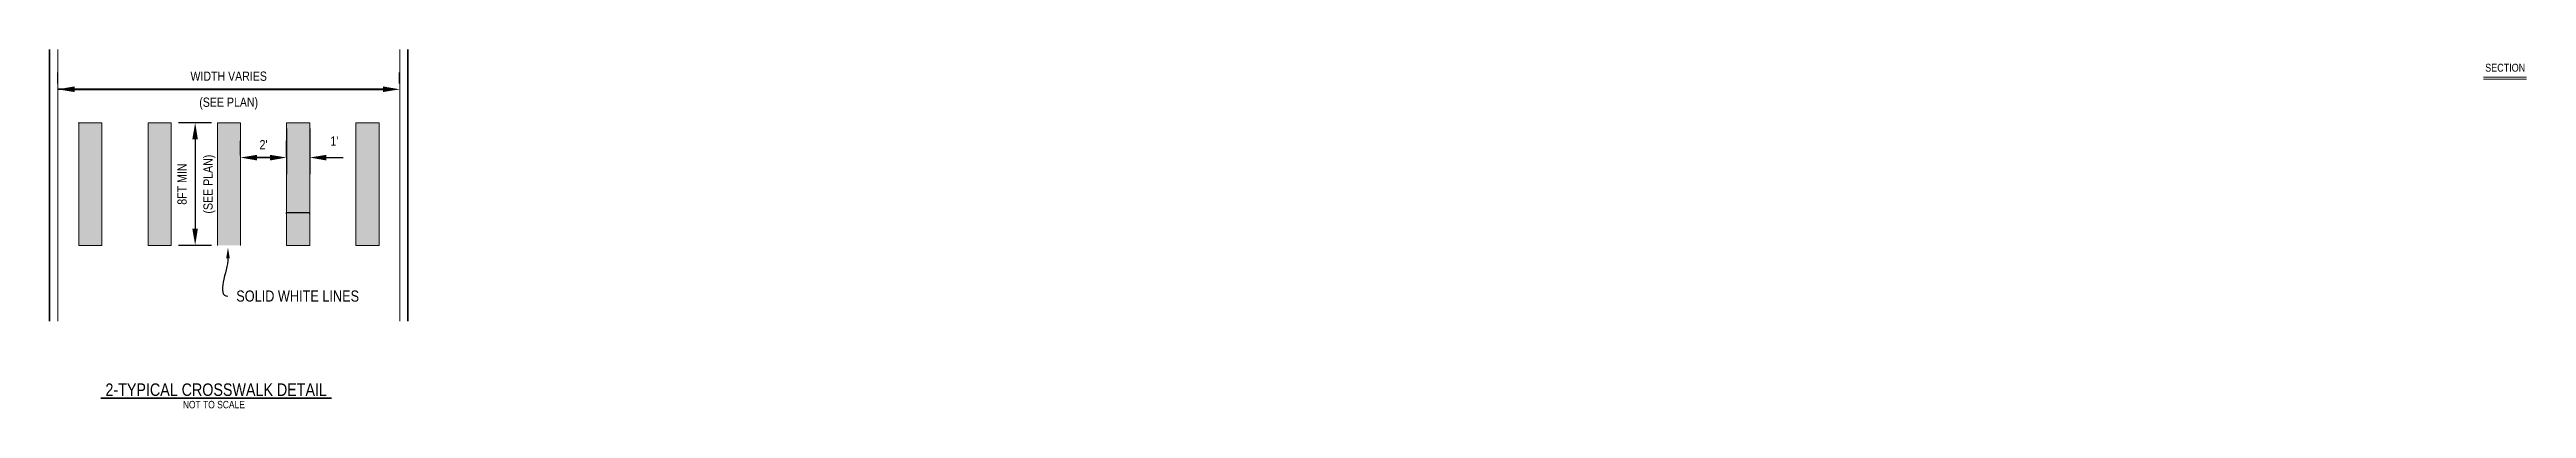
# Model space of a CAD drawing. Header units: inches. Extents: x -3859 to 7158, y 3705 to 4657.
# Drawn here: x -344 to 942, y 3705 to 3891 of the extents above; entities that cross this region are included whole.
import ezdxf
from ezdxf import colors
from ezdxf.entities.mleader import LeaderData, LeaderLine
from ezdxf.enums import TextEntityAlignment as Align
from ezdxf.math import Vec2, Vec3

# ---------------------------------------------------------------- set-up
doc = ezdxf.new("R2010")
doc.units = ezdxf.units.IN
doc.header["$MEASUREMENT"] = 0
doc.layers.get('DEFPOINTS').update_dxf_attribs({"lineweight": 0})
for name, color, linetype, lineweight in [('Dimension', 4, 'Continuous', 0), ('Hatches', 6, 'Continuous', 0), ('Linework', 3, 'Continuous', 0), ('Text', 7, 'Continuous', 0), ('Titles', 3, 'Continuous', 50)]:
    doc.layers.add(name, color=color, linetype=linetype, lineweight=lineweight)
doc.styles.add('60L', font='simplex.shx', dxfattribs={"height": 5.3})
doc.styles.get("Standard").update_dxf_attribs({"font": 'ARIALN.TTF'})
doc.dimstyles.get("Standard").update_dxf_attribs({"dimtxt": 0.18, "dimasz": 0.18, "dimexe": 0.18, "dimexo": 0.0625, "dimgap": 0.09, "dimtad": 1, "dimdec": 4, "dimzin": 0, "dimdsep": 46, "dimlunit": 4, "dimtxsty": 'Standard', "dimcen": 0.09, "dimadec": 0, "dimazin": 0, "dimtfac": 1, "dimtdec": 4, "dimtofl": 0, "dimtmove": 0, "dimatfit": 3, "dimfxl": 1, "dimtolj": 1, "dimtzin": 0, "dimarcsym": 0})
doc.dimstyles.new('T7', dxfattribs={"dimtxt": 0.05, "dimasz": 0.1, "dimexe": 0.05, "dimexo": 0.05, "dimgap": 0.05, "dimtad": 1, "dimdec": 4, "dimzin": 0, "dimdsep": 46, "dimtxsty": '60L', "dimcen": 0.1, "dimclrd": 6, "dimclre": 6, "dimadec": 0, "dimazin": 0, "dimtfac": 1, "dimtdec": 4, "dimtofl": 0, "dimtmove": 0, "dimatfit": 3, "dimfxl": 1, "dimtfillclr": 256, "dimtolj": 1, "dimtzin": 0, "dimarcsym": 0})

# ---------------------------------------------------------------- blocks, each defined once
blk = doc.blocks.new('*D12')
at = {"layer": 'DEFPOINTS', "color": 0, "transparency": 16777216}
for p in [(-221.3, 3806.1), (-209.3, 3806.8), (-209.3, 3806.1)]:
    blk.add_point(p, dxfattribs=at)
at = {"layer": 'Titles', "color": 6, "lineweight": -2, "transparency": 16777216}
for p, q in [((-221.3, 3806.2), (-221.3, 3806.9)), ((-221.2, 3806.8), (-209.4, 3806.8)), ((-209.3, 3806.2), (-209.3, 3806.9))]:
    blk.add_line(p, q, dxfattribs=at)
at = {"layer": 'Titles', "color": 6, "transparency": 16777216}
for points in [[(-221.2, 3806.8), (-221.2, 3806.8), (-221.3, 3806.8)], [(-209.4, 3806.8), (-209.4, 3806.8), (-209.3, 3806.8)]]:
    blk.add_solid(points, dxfattribs=at)
blk = doc.blocks.new('*D15')
at = {"layer": 'DEFPOINTS', "color": 0, "transparency": 16777216}
for p in [(-340.2, 3870.8), (-162.6, 3870.8), (-162.6, 3870.8)]:
    blk.add_point(p, dxfattribs=at)
at = {"layer": 'Dimension', "color": 0, "lineweight": -2, "transparency": 16777216}
for p, q in [((-340.2, 3873.8), (-340.2, 3879.5)), ((-162.6, 3873.8), (-162.6, 3879.5)), ((-331.5, 3870.8), (-171.2, 3870.8))]:
    blk.add_line(p, q, dxfattribs=at)
at = {"layer": 'Dimension', "color": 0, "transparency": 16777216}
for points in [[(-331.5, 3872.3), (-331.5, 3869.4), (-340.2, 3870.8)], [(-171.2, 3872.3), (-171.2, 3869.4), (-162.6, 3870.8)]]:
    blk.add_solid(points, dxfattribs=at)
at = {"layer": 'Dimension', "color": 0, "transparency": 16777216, "char_height": 4.8, "attachment_point": 5}
for s, insert in [('\\A1;WIDTH VARIES', (-251.4, 3877.6)), ('\\A1;(SEE PLAN)', (-251.4, 3863.4))]:
    blk.add_mtext(s, dxfattribs=dict(at, insert=insert))
blk = doc.blocks.new('*D16')
at = {"layer": 'DEFPOINTS', "color": 0, "transparency": 16777216}
for p in [(-221.3, 3835.4), (-245.3, 3833.4), (-221.3, 3832.7)]:
    blk.add_point(p, dxfattribs=at)
at = {"layer": 'Dimension', "color": 0, "lineweight": -2, "transparency": 16777216}
for p, q in [((-245.3, 3836.4), (-245.3, 3844)), ((-229.9, 3835.4), (-238.6, 3835.4)), ((-236.7, 3835.4), (-228, 3835.4)), ((-221.3, 3835.7), (-221.3, 3844))]:
    blk.add_line(p, q, dxfattribs=at)
at = {"layer": 'Dimension', "color": 0, "transparency": 16777216}
for points in [[(-236.7, 3836.8), (-236.7, 3833.9), (-245.3, 3835.4)], [(-229.9, 3836.8), (-229.9, 3833.9), (-221.3, 3835.4)]]:
    blk.add_solid(points, dxfattribs=at)
at = {"layer": 'Dimension', "color": 0, "transparency": 16777216, "insert": (-233.3, 3842.1), "char_height": 4.8, "attachment_point": 5}
blk.add_mtext("\\A1;2'", dxfattribs=at)
blk = doc.blocks.new('*D17')
at = {"layer": 'DEFPOINTS', "color": 0, "transparency": 16777216}
for p in [(-221.3, 3853.5), (-209.3, 3853.5), (-209.3, 3835.4)]:
    blk.add_point(p, dxfattribs=at)
at = {"layer": 'Dimension', "color": 0, "lineweight": -2, "transparency": 16777216}
for p, q in [((-221.3, 3850.5), (-221.3, 3826.7)), ((-209.3, 3850.5), (-209.3, 3826.7)), ((-229.9, 3835.4), (-238.6, 3835.4)), ((-200.7, 3835.4), (-192, 3835.4))]:
    blk.add_line(p, q, dxfattribs=at)
at = {"layer": 'Dimension', "color": 0, "transparency": 16777216}
for points in [[(-229.9, 3836.8), (-229.9, 3833.9), (-221.3, 3835.4)], [(-200.7, 3836.8), (-200.7, 3833.9), (-209.3, 3835.4)]]:
    blk.add_solid(points, dxfattribs=at)
at = {"layer": 'Dimension', "color": 0, "transparency": 16777216, "insert": (-196.5, 3844), "char_height": 4.8, "attachment_point": 5}
blk.add_mtext("\\A1;1'", dxfattribs=at)
blk = doc.blocks.new('*D18')
at = {"layer": 'DEFPOINTS', "color": 0, "transparency": 16777216}
for p in [(-257.3, 3853.5), (-268.8, 3789.8), (-257.3, 3789.8)]:
    blk.add_point(p, dxfattribs=at)
at = {"layer": 'Dimension', "color": 0, "lineweight": -2, "transparency": 16777216}
for p, q in [((-260.3, 3853.5), (-277.5, 3853.5)), ((-268.8, 3844.8), (-268.8, 3798.5)), ((-260.3, 3789.8), (-277.5, 3789.8))]:
    blk.add_line(p, q, dxfattribs=at)
at = {"layer": 'Dimension', "color": 0, "transparency": 16777216}
for points in [[(-270.3, 3844.8), (-267.4, 3844.8), (-268.8, 3853.5)], [(-270.3, 3798.5), (-267.4, 3798.5), (-268.8, 3789.8)]]:
    blk.add_solid(points, dxfattribs=at)
at = {"layer": 'Dimension', "color": 0, "transparency": 16777216, "char_height": 4.8, "attachment_point": 5, "rotation": 90}
for s, insert in [('\\A1;(SEE PLAN)', (-261.4, 3821.6)), ('\\A1;8FT MIN', (-275.6, 3821.6))]:
    blk.add_mtext(s, dxfattribs=dict(at, insert=insert))

msp = doc.modelspace()

# ---------------------------------------------------------------- hatches: boundary and pattern name
at = {"layer": 'Hatches'}
h = msp.add_hatch(color=256, dxfattribs=at)
h.paths.add_polyline_path([(-317.29361, 3853.45787), (-317.29361, 3789.81846), (-329.29358, 3789.81846), (-329.29358, 3853.45787)])
edge = h.paths.add_edge_path()
edge.add_line((-329.51205, 3789.81846), (-329.51205, 3853.45787))
for points in [[(-293.29369, 3853.45787), (-281.29372, 3853.45787), (-281.29372, 3789.81846), (-293.29369, 3789.81846)], [(-257.2938, 3853.45787), (-245.29384, 3853.45787), (-245.29384, 3789.81846), (-257.2938, 3789.81846)], [(-221.29391, 3853.45787), (-209.29395, 3853.45787), (-209.29395, 3789.81846), (-221.29391, 3789.81846)], [(-185.29402, 3853.45787), (-173.29406, 3853.45787), (-173.29406, 3789.81846), (-185.29402, 3789.81846)]]:
    msp.add_hatch(color=256, dxfattribs=at).paths.add_polyline_path(points)

# ---------------------------------------------------------------- linework, layer by layer
at = {"layer": 'Linework'}
for p, q in [((-340.17728, 3750.41672), (-340.17728, 3891.43348)), ((-162.5588, 3750.41672), (-162.5588, 3891.43348)), ((920.09068, 3877.12851), (942.37344, 3877.12851)), ((942.37344, 3876.04373), (920.09068, 3876.04373)), ((-318.78059, 3853.45787), (-329.51205, 3853.45787)), ((-317.29361, 3853.45787), (-329.29358, 3853.45787)), ((-329.29358, 3853.45787), (-329.29358, 3789.81846)), ((-317.29361, 3853.45787), (-317.29361, 3789.81846)), ((-281.29372, 3853.45787), (-293.29369, 3853.45787)), ((-293.29369, 3853.45787), (-293.29369, 3789.81846)), ((-281.29372, 3853.45787), (-281.29372, 3789.81846)), ((-245.29384, 3853.45787), (-257.2938, 3853.45787)), ((-257.2938, 3853.45787), (-257.2938, 3789.81846)), ((-245.29384, 3853.45787), (-245.29384, 3789.81846)), ((-209.29395, 3853.45787), (-221.29391, 3853.45787)), ((-221.29391, 3853.45787), (-221.29391, 3789.81846)), ((-209.29395, 3853.45787), (-209.29395, 3789.81846)), ((-173.29406, 3853.45787), (-185.29402, 3853.45787)), ((-185.29402, 3853.45787), (-185.29402, 3789.81846)), ((-173.29406, 3853.45787), (-173.29406, 3789.81846)), ((-317.29361, 3789.81846), (-329.29358, 3789.81846)), ((-281.29372, 3789.81846), (-293.29369, 3789.81846)), ((-209.29395, 3789.81846), (-221.29391, 3789.81846)), ((-173.29406, 3789.81846), (-185.29402, 3789.81846))]:
    msp.add_line(p, q, dxfattribs=at)
at = {"layer": 'Titles'}
for p, q in [((-344.47043, 3750.41672), (-344.47043, 3891.43348)), ((-158.31618, 3750.41672), (-158.31618, 3891.43348)), ((-166.80143, 3870.82813), (-340.17728, 3870.82813)), ((-317.87513, 3710.52858), (-197.90006, 3710.52858))]:
    msp.add_line(p, q, dxfattribs=at)
for points in [[(-335.93465, 3871.53524), (-335.93465, 3870.12103), (-340.17728, 3870.82813)], [(-166.80143, 3871.53524), (-166.80143, 3870.12103), (-162.5588, 3870.82813)]]:
    msp.add_solid(points, dxfattribs=at)

# ---------------------------------------------------------------- texts
at = {"layer": 'Text'}
msp.add_text('SECTION', height=4.08, dxfattribs=at).set_placement((931.32126, 3882.02939), align=Align.MIDDLE)
at = {"layer": 'Titles'}
msp.add_text('NOT TO SCALE', height=3.84, dxfattribs=at).set_placement((-259.10015, 3709.08858), align=Align.TOP_CENTER)
at = {"layer": 'Titles', "insert": (-257.8876, 3711.59018), "char_height": 6.4800001, "width": 115.6550722, "attachment_point": 8}
msp.add_mtext('2-TYPICAL CROSSWALK DETAIL', dxfattribs=at)

# ---------------------------------------------------------------- dimensions: what is measured, and where the dimension line sits
at = {"layer": 'Dimension'}
dim = msp.add_linear_dim(base=(-162.5588, 3870.82813), p1=(-340.17728, 3870.82813), p2=(-162.5588, 3870.82813), text='WIDTH VARIES\\X(SEE PLAN)', dimstyle='Standard', override={"dimtxt": 0.1}, dxfattribs=at)
dim.commit()
dim.dimension.update_dxf_attribs({"geometry": '*D15', "text_midpoint": (-251.36804, 3870.82813)})
dim = msp.add_linear_dim(base=(-268.83442, 3789.81846), p1=(-257.2938, 3853.45787), p2=(-257.2938, 3789.81846), angle=90, text='8FT MIN\\X(SEE PLAN)', dimstyle='Standard', override={"dimtxt": 0.1}, dxfattribs=at)
dim.commit()
dim.dimension.update_dxf_attribs({"geometry": '*D18', "text_midpoint": (-268.83442, 3821.63817)})
dim = msp.add_linear_dim(base=(-209.29395, 3835.36783), p1=(-221.29391, 3853.45787), p2=(-209.29395, 3853.45787), dimstyle='Standard', override={"dimtxt": 0.1, "dimtmove": 2}, dxfattribs=at)
dim.commit()
dim.dimension.update_dxf_attribs({"geometry": '*D17', "text_midpoint": (-196.53528, 3844.02551), "dimtype": 160})
dim = msp.add_linear_dim(base=(-221.29391, 3835.36783), p1=(-245.29384, 3833.36257), p2=(-221.29391, 3832.67328), dimstyle='Standard', override={"dimtxt": 0.1}, dxfattribs=at)
dim.commit()
dim.dimension.update_dxf_attribs({"geometry": '*D16', "text_midpoint": (-233.29387, 3842.09765)})
at = {"layer": 'Titles'}
dim = msp.add_aligned_dim(p1=(-221.29391, 3806.11715), p2=(-209.29395, 3806.11715), distance=0.70767, text=' ', dimstyle='T7', dxfattribs=at)
dim.commit()
dim.dimension.update_dxf_attribs({"geometry": '*D12', "text_midpoint": (-215.29393, 3806.82482)})

# ---------------------------------------------------------------- leaders
at = {"layer": 'Dimension'}
ml = msp.add_multileader_mtext('Standard', dxfattribs=at)
ml.set_content('SOLID WHITE LINES', color=256)
ml.set_leader_properties()
ml.build(insert=Vec2(0, 0))
ml.multileader.update_dxf_attribs({"leader_type": 2, "dogleg_length": 0.12, "arrow_head_size": 5.76, "scale": 48})
ctx = ml.context
ctx.base_point, ctx.scale, ctx.char_height, ctx.arrow_head_size, ctx.landing_gap_size, ctx.plane_origin = Vec3(-251.77071, 3763.46579), 48, 5.76, 5.76, 4.32, Vec3(-247.45071, 3767.85946)
notes = []
notes.append((ctx, [(0, (1, 1, 0), (-257.53071, 3763.46579), (1, 0), 5.76, [(0, [(-251.77071, 3788.76656)], 0, [])])]))
ctx.mtext.insert, ctx.mtext.width, ctx.mtext.flow_direction = Vec3(-247.45071, 3766.39491), 64.1151061, 5
for ctx, leaders in notes:
    for number, flags, end, landing, length, lines in leaders:
        leader = LeaderData()
        leader.index, (leader.has_last_leader_line, leader.has_dogleg_vector, leader.attachment_direction) = number, flags
        leader.last_leader_point, leader.dogleg_vector, leader.dogleg_length = Vec3(end), Vec3(landing), length
        for number, points, colour, breaks in lines:
            line = LeaderLine()
            line.index, line.vertices, line.color, line.breaks = number, Vec3.list(points), colors.encode_raw_color(colour), breaks
            leader.lines.append(line)
        ctx.leaders.append(leader)

doc.saveas('drawing.dxf')
